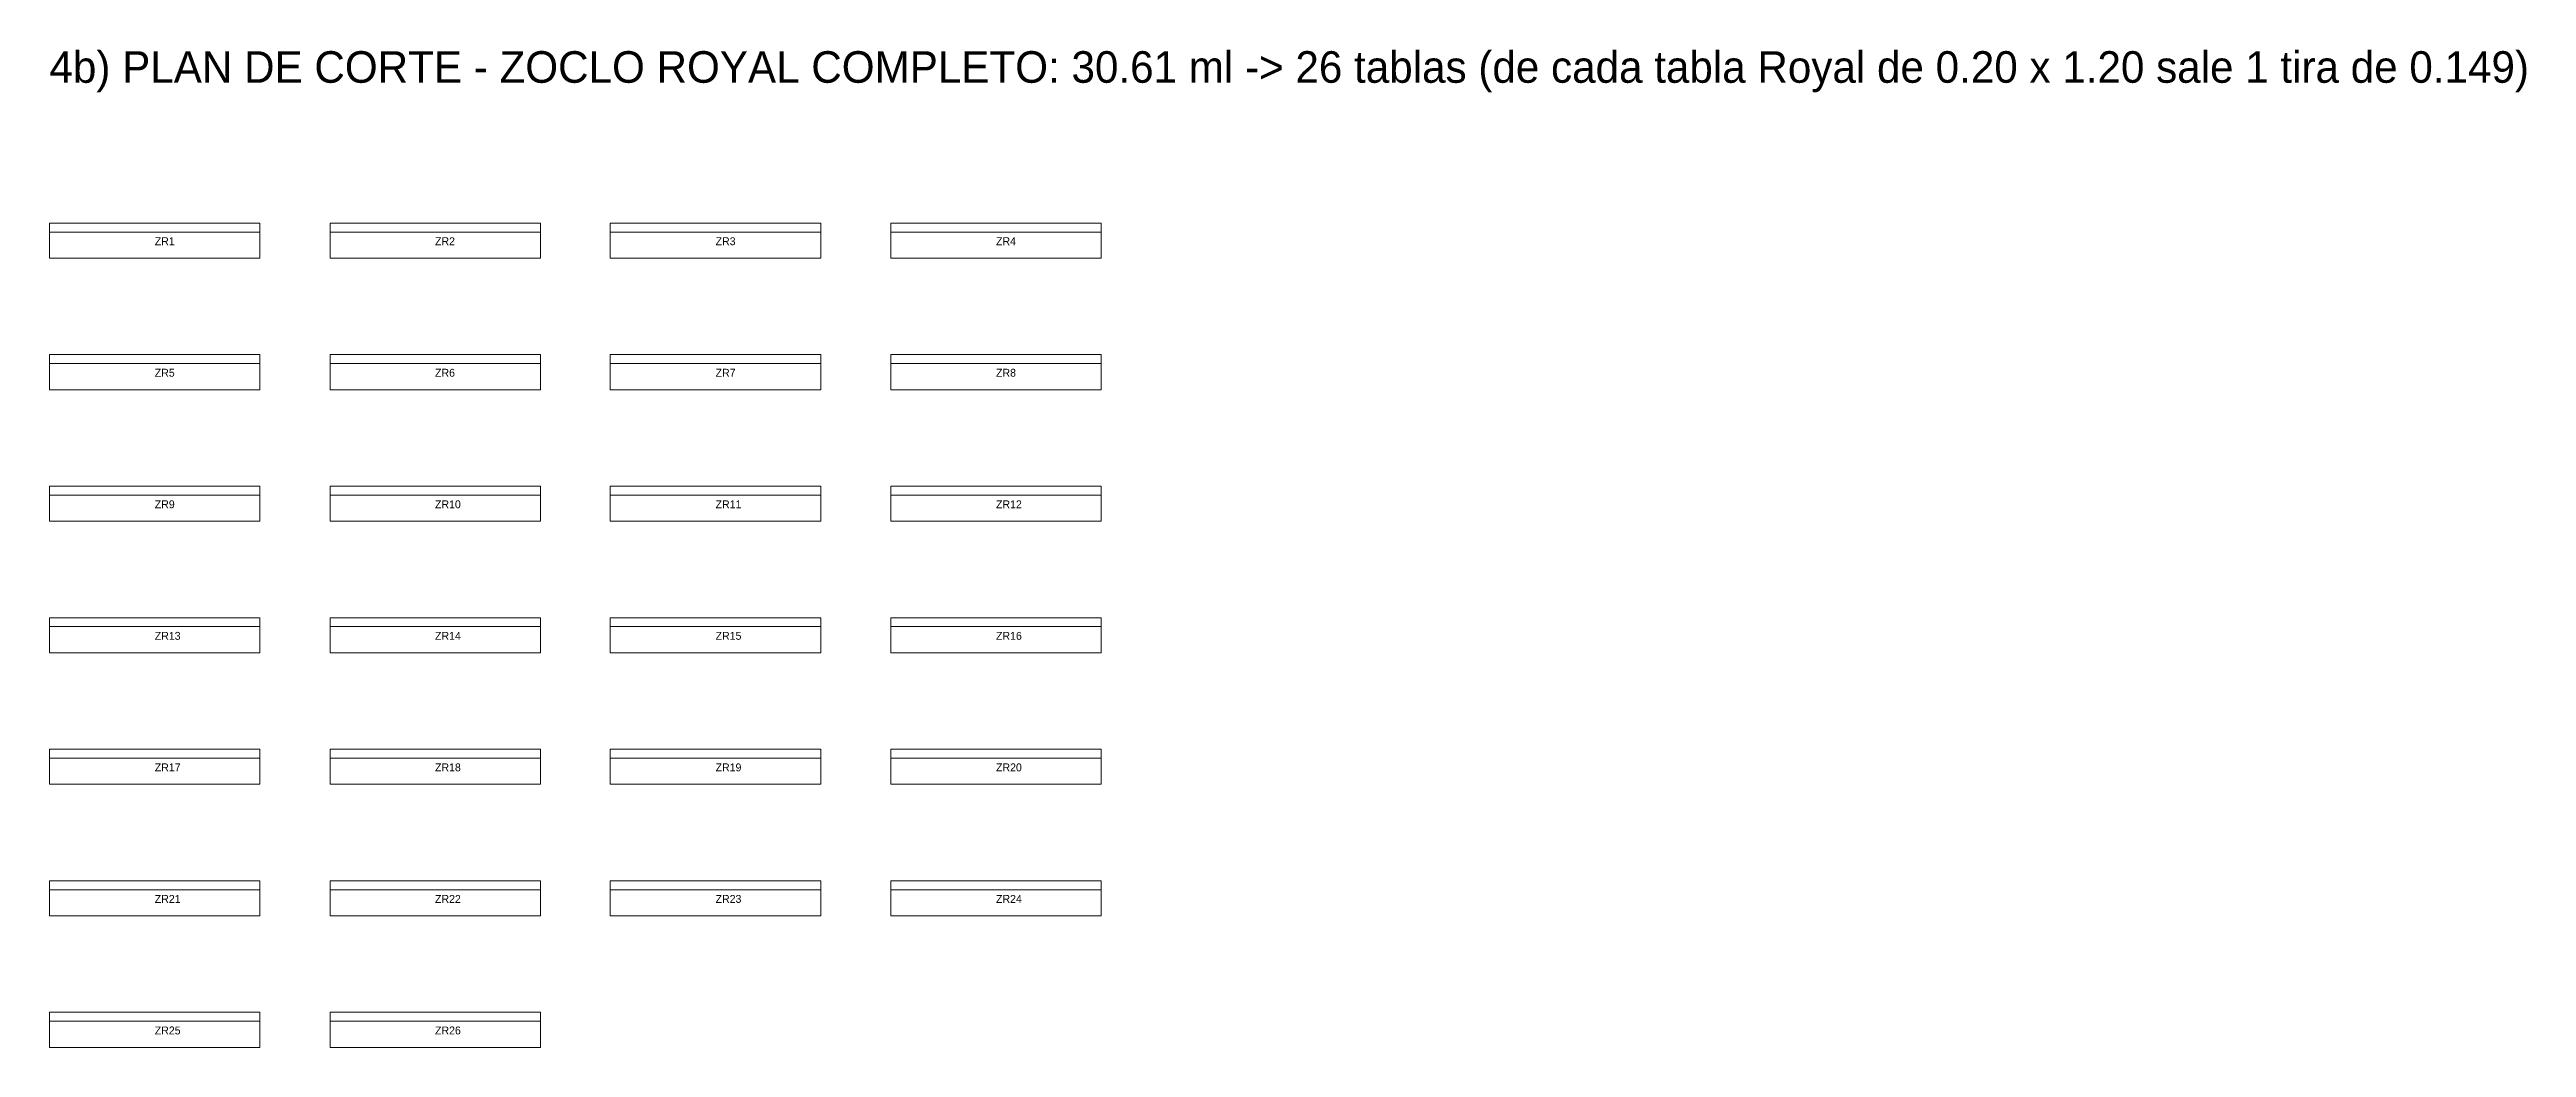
# Model space of a CAD drawing. Header units: metres. Extents: x 272.3 to 354.7, y -132.1 to -56.9.
# Drawn here: x 336.11 to 350.24, y -132.12 to -126.43 of the extents above; entities that cross this region are included whole.
import ezdxf

# ---------------------------------------------------------------- set-up
doc = ezdxf.new("R2010")
doc.units = ezdxf.units.M
for name, color, linetype, lineweight, plot in [('ESCALERA-REGADERA-ZOCLO', 6, 'Continuous', 0, False), ('ESCALERA-REGADERA-ZOCLO-TEXTO', 7, 'Continuous', 0, False), ('PLAN-CORTE-DESPERDICIO', 1, 'Continuous', 0, False)]:
    doc.layers.add(name, color=color, linetype=linetype, lineweight=lineweight, plot=plot)

msp = doc.modelspace()

# ---------------------------------------------------------------- texts
at = {"layer": 'ESCALERA-REGADERA-ZOCLO-TEXTO'}
for s, height, p in [('4b) PLAN DE CORTE - ZOCLO ROYAL COMPLETO: 30.61 ml -> 26 tablas (de cada tabla Royal de 0.20 x 1.20 sale 1 tira de 0.149)', 0.18, (336.108, -126.62)), ('ZR1', 0.045, (336.709, -127.546)), ('ZR2', 0.045, (338.308, -127.546)), ('ZR3', 0.045, (339.909, -127.546)), ('ZR4', 0.045, (341.509, -127.546)), ('ZR5', 0.045, (336.709, -128.296)), ('ZR6', 0.045, (338.308, -128.296)), ('ZR7', 0.045, (339.909, -128.296)), ('ZR8', 0.045, (341.509, -128.296)), ('ZR9', 0.045, (336.709, -129.046)), ('ZR10', 0.045, (338.308, -129.046)), ('ZR11', 0.045, (339.909, -129.046)), ('ZR12', 0.045, (341.509, -129.046)), ('ZR13', 0.045, (336.709, -129.796)), ('ZR14', 0.045, (338.308, -129.796)), ('ZR15', 0.045, (339.909, -129.796)), ('ZR16', 0.045, (341.509, -129.796)), ('ZR17', 0.045, (336.709, -130.546)), ('ZR18', 0.045, (338.308, -130.546)), ('ZR19', 0.045, (339.909, -130.546)), ('ZR20', 0.045, (341.509, -130.546)), ('ZR21', 0.045, (336.709, -131.296)), ('ZR22', 0.045, (338.308, -131.296)), ('ZR23', 0.045, (339.909, -131.296)), ('ZR24', 0.045, (341.509, -131.296)), ('ZR25', 0.045, (336.709, -132.046)), ('ZR26', 0.045, (338.308, -132.046))]:
    msp.add_text(s, height=height, dxfattribs=at).set_placement(p)

# ---------------------------------------------------------------- linework, layer by layer
at = {"layer": 'ESCALERA-REGADERA-ZOCLO'}
for points in [[(336.108, -127.62), (337.308, -127.62), (337.308, -127.42), (336.108, -127.42)], [(336.108, -127.62), (337.308, -127.62), (337.308, -127.471), (336.108, -127.471)], [(337.709, -127.62), (338.909, -127.62), (338.909, -127.42), (337.709, -127.42)], [(337.709, -127.62), (338.909, -127.62), (338.909, -127.471), (337.709, -127.471)], [(339.308, -127.62), (340.509, -127.62), (340.509, -127.42), (339.308, -127.42)], [(339.308, -127.62), (340.509, -127.62), (340.509, -127.471), (339.308, -127.471)], [(340.909, -127.62), (342.108, -127.62), (342.108, -127.42), (340.909, -127.42)], [(340.909, -127.62), (342.108, -127.62), (342.108, -127.471), (340.909, -127.471)], [(336.108, -128.37), (337.308, -128.37), (337.308, -128.17), (336.108, -128.17)], [(337.709, -128.37), (338.909, -128.37), (338.909, -128.17), (337.709, -128.17)], [(339.308, -128.37), (340.509, -128.37), (340.509, -128.17), (339.308, -128.17)], [(340.909, -128.37), (342.108, -128.37), (342.108, -128.17), (340.909, -128.17)], [(336.108, -128.37), (337.308, -128.37), (337.308, -128.221), (336.108, -128.221)], [(337.709, -128.37), (338.909, -128.37), (338.909, -128.221), (337.709, -128.221)], [(339.308, -128.37), (340.509, -128.37), (340.509, -128.221), (339.308, -128.221)], [(340.909, -128.37), (342.108, -128.37), (342.108, -128.221), (340.909, -128.221)], [(336.108, -129.12), (337.308, -129.12), (337.308, -128.92), (336.108, -128.92)], [(336.108, -129.12), (337.308, -129.12), (337.308, -128.971), (336.108, -128.971)], [(337.709, -129.12), (338.909, -129.12), (338.909, -128.92), (337.709, -128.92)], [(337.709, -129.12), (338.909, -129.12), (338.909, -128.971), (337.709, -128.971)], [(339.308, -129.12), (340.509, -129.12), (340.509, -128.92), (339.308, -128.92)], [(339.308, -129.12), (340.509, -129.12), (340.509, -128.971), (339.308, -128.971)], [(340.909, -129.12), (342.108, -129.12), (342.108, -128.92), (340.909, -128.92)], [(340.909, -129.12), (342.108, -129.12), (342.108, -128.971), (340.909, -128.971)], [(336.108, -129.87), (337.308, -129.87), (337.308, -129.67), (336.108, -129.67)], [(336.108, -129.87), (337.308, -129.87), (337.308, -129.721), (336.108, -129.721)], [(337.709, -129.87), (338.909, -129.87), (338.909, -129.67), (337.709, -129.67)], [(337.709, -129.87), (338.909, -129.87), (338.909, -129.721), (337.709, -129.721)], [(339.308, -129.87), (340.509, -129.87), (340.509, -129.67), (339.308, -129.67)], [(339.308, -129.87), (340.509, -129.87), (340.509, -129.721), (339.308, -129.721)], [(340.909, -129.87), (342.108, -129.87), (342.108, -129.67), (340.909, -129.67)], [(340.909, -129.87), (342.108, -129.87), (342.108, -129.721), (340.909, -129.721)], [(336.108, -130.62), (337.308, -130.62), (337.308, -130.42), (336.108, -130.42)], [(337.709, -130.62), (338.909, -130.62), (338.909, -130.42), (337.709, -130.42)], [(339.308, -130.62), (340.509, -130.62), (340.509, -130.42), (339.308, -130.42)], [(340.909, -130.62), (342.108, -130.62), (342.108, -130.42), (340.909, -130.42)], [(336.108, -130.62), (337.308, -130.62), (337.308, -130.471), (336.108, -130.471)], [(337.709, -130.62), (338.909, -130.62), (338.909, -130.471), (337.709, -130.471)], [(339.308, -130.62), (340.509, -130.62), (340.509, -130.471), (339.308, -130.471)], [(340.909, -130.62), (342.108, -130.62), (342.108, -130.471), (340.909, -130.471)], [(336.108, -131.37), (337.308, -131.37), (337.308, -131.17), (336.108, -131.17)], [(336.108, -131.37), (337.308, -131.37), (337.308, -131.221), (336.108, -131.221)], [(337.709, -131.37), (338.909, -131.37), (338.909, -131.17), (337.709, -131.17)], [(337.709, -131.37), (338.909, -131.37), (338.909, -131.221), (337.709, -131.221)], [(339.308, -131.37), (340.509, -131.37), (340.509, -131.17), (339.308, -131.17)], [(339.308, -131.37), (340.509, -131.37), (340.509, -131.221), (339.308, -131.221)], [(340.909, -131.37), (342.108, -131.37), (342.108, -131.17), (340.909, -131.17)], [(340.909, -131.37), (342.108, -131.37), (342.108, -131.221), (340.909, -131.221)], [(336.108, -132.12), (337.308, -132.12), (337.308, -131.92), (336.108, -131.92)], [(336.108, -132.12), (337.308, -132.12), (337.308, -131.971), (336.108, -131.971)], [(337.709, -132.12), (338.909, -132.12), (338.909, -131.92), (337.709, -131.92)], [(337.709, -132.12), (338.909, -132.12), (338.909, -131.971), (337.709, -131.971)]]:
    msp.add_lwpolyline(points, close=True, dxfattribs=at)
at = {"layer": 'PLAN-CORTE-DESPERDICIO'}
for points in [[(336.108, -127.471), (337.308, -127.471), (337.308, -127.42), (336.108, -127.42)], [(337.709, -127.471), (338.909, -127.471), (338.909, -127.42), (337.709, -127.42)], [(339.308, -127.471), (340.509, -127.471), (340.509, -127.42), (339.308, -127.42)], [(340.909, -127.471), (342.108, -127.471), (342.108, -127.42), (340.909, -127.42)], [(336.108, -128.221), (337.308, -128.221), (337.308, -128.17), (336.108, -128.17)], [(337.709, -128.221), (338.909, -128.221), (338.909, -128.17), (337.709, -128.17)], [(339.308, -128.221), (340.509, -128.221), (340.509, -128.17), (339.308, -128.17)], [(340.909, -128.221), (342.108, -128.221), (342.108, -128.17), (340.909, -128.17)], [(336.108, -128.971), (337.308, -128.971), (337.308, -128.92), (336.108, -128.92)], [(337.709, -128.971), (338.909, -128.971), (338.909, -128.92), (337.709, -128.92)], [(339.308, -128.971), (340.509, -128.971), (340.509, -128.92), (339.308, -128.92)], [(340.909, -128.971), (342.108, -128.971), (342.108, -128.92), (340.909, -128.92)], [(336.108, -129.721), (337.308, -129.721), (337.308, -129.67), (336.108, -129.67)], [(337.709, -129.721), (338.909, -129.721), (338.909, -129.67), (337.709, -129.67)], [(339.308, -129.721), (340.509, -129.721), (340.509, -129.67), (339.308, -129.67)], [(340.909, -129.721), (342.108, -129.721), (342.108, -129.67), (340.909, -129.67)], [(336.108, -130.471), (337.308, -130.471), (337.308, -130.42), (336.108, -130.42)], [(337.709, -130.471), (338.909, -130.471), (338.909, -130.42), (337.709, -130.42)], [(339.308, -130.471), (340.509, -130.471), (340.509, -130.42), (339.308, -130.42)], [(340.909, -130.471), (342.108, -130.471), (342.108, -130.42), (340.909, -130.42)], [(336.108, -131.221), (337.308, -131.221), (337.308, -131.17), (336.108, -131.17)], [(337.709, -131.221), (338.909, -131.221), (338.909, -131.17), (337.709, -131.17)], [(339.308, -131.221), (340.509, -131.221), (340.509, -131.17), (339.308, -131.17)], [(340.909, -131.221), (342.108, -131.221), (342.108, -131.17), (340.909, -131.17)], [(336.108, -131.971), (337.308, -131.971), (337.308, -131.92), (336.108, -131.92)], [(337.709, -131.971), (338.909, -131.971), (338.909, -131.92), (337.709, -131.92)]]:
    msp.add_lwpolyline(points, close=True, dxfattribs=at)

msp.set_redraw_order([(e.dxf.handle, doc.entitydb.next_handle()) for e in msp.query("TEXT MTEXT ATTDEF DIMENSION ARC_DIMENSION")])  # texts and dimensions are drawn at this point

doc.saveas('drawing.dxf')
